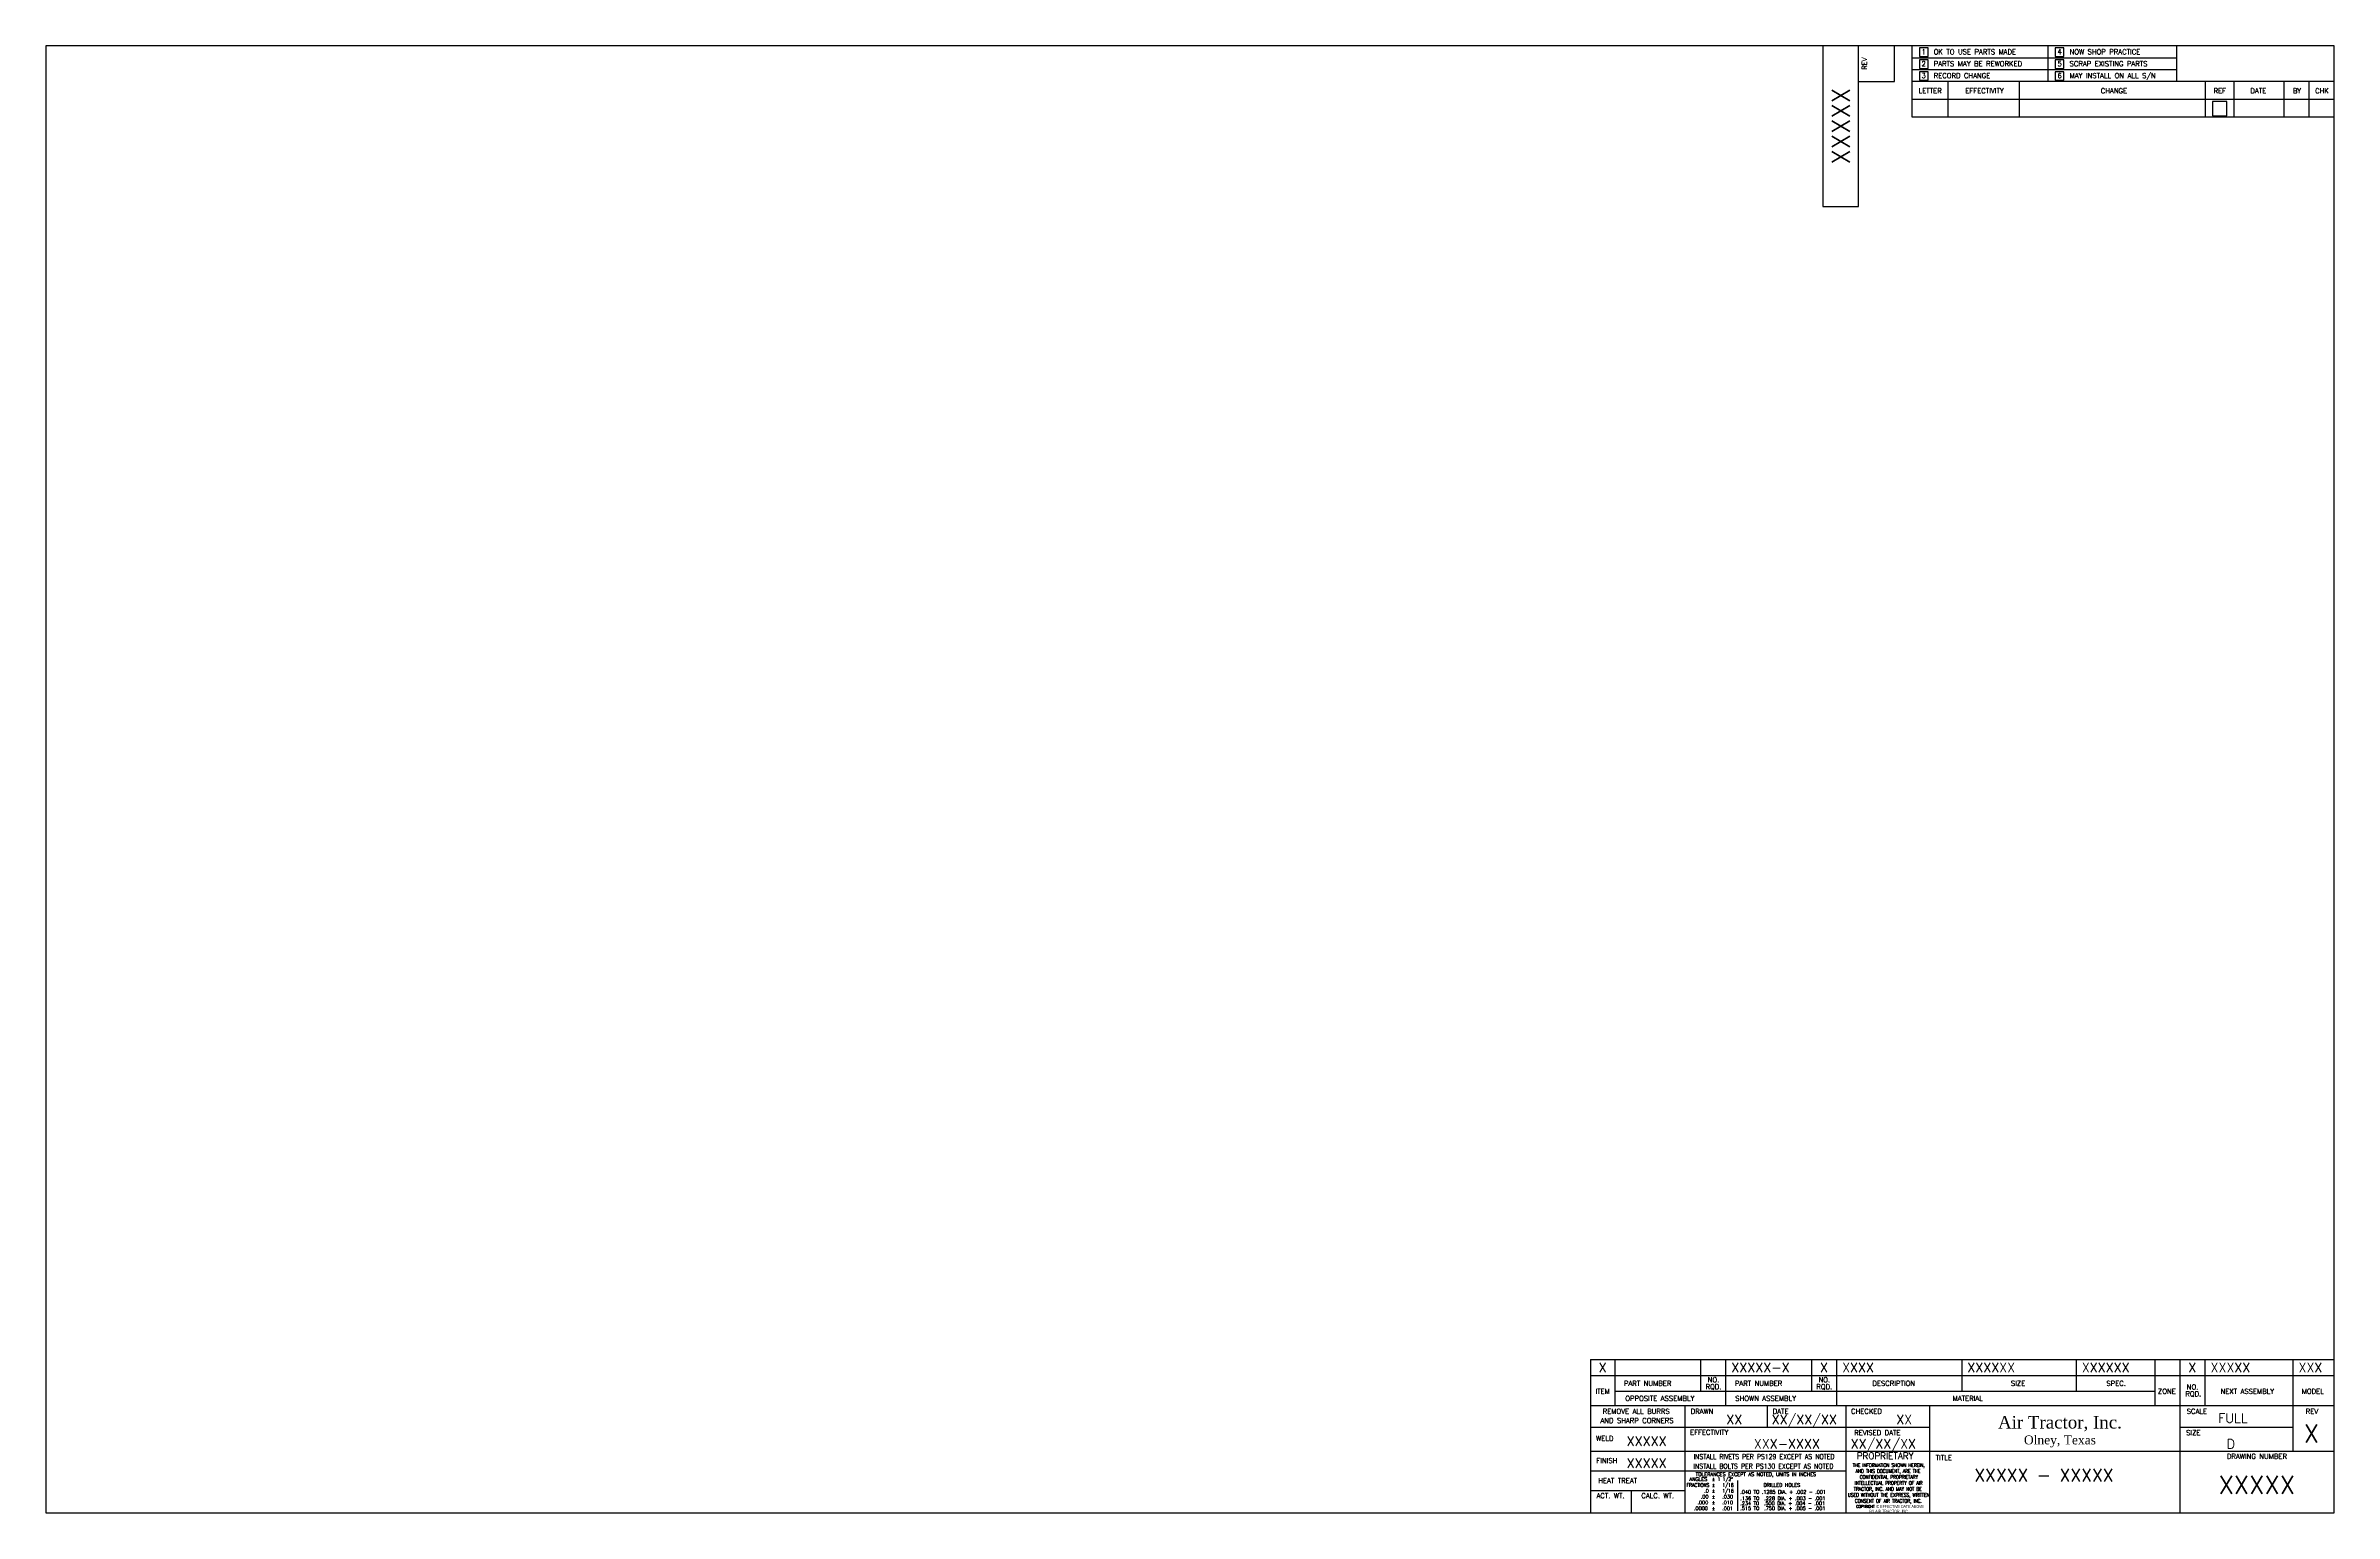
# Model space of a CAD drawing. Extents: x 0 to 49.9, y 0 to 20.5.
# Drawn here: x 0 to 32, y -0.01 to 20.52 of the extents above; entities that cross this region are included whole.
import ezdxf
from ezdxf.enums import TextEntityAlignment as Align

# ---------------------------------------------------------------- set-up
doc = ezdxf.new("R2010")
doc.units = 0
doc.header["$LTSCALE"] = 0.3
doc.header["$MEASUREMENT"] = 0
for name, color, linetype in [('NOTES', 2, 'CONTINUOUS'), ('TB', 1, 'CONTINUOUS'), ('TB Border', 9, 'CONTINUOUS')]:
    doc.layers.add(name, color=color, linetype=linetype)
doc.styles.add('050', font='romans', dxfattribs={"height": 0.05})
doc.styles.add('070', font='ROMANS', dxfattribs={"height": 0.07})
doc.styles.add('130', font='ROMANS', dxfattribs={"height": 0.125})
doc.styles.add('250', font='ROMANS', dxfattribs={"height": 0.25})
doc.styles.add('AT', font='georgia.ttf', dxfattribs={"height": 0.175})
doc.styles.add('ROMANS', font='ROMANS.shx')

# ---------------------------------------------------------------- blocks, each defined once
blk = doc.blocks.new('tbn')
at = {"layer": 'TB', "color": 6}
for p, q in [((-1.17, 0.86), (-1.17, 0)), ((-3.42, 0.585), (-1.17, 0.585)), ((-2.682, 0.452), (-2.682, 0.026))]:
    blk.add_line(p, q, dxfattribs=at)
at = {"layer": 'NOTES', "insert": (-1.142, 0.418), "char_height": 0.078125, "attachment_point": 4, "style": 'ROMANS'}
blk.add_mtext_dynamic_manual_height_columns('\\pi0.12597;{\\H1.152x;PROPRIETARY\\H0.86806x;\\W0.75;\\P\\pi0.06829;\\H0.64x;\\C41;THE INFORMATION SHOWN HEREIN, \\P\\pi0.11025;AND THIS DOCUMENT, ARE THE \\P\\pi0.16829;CONFIDENTIAL PROPRIETARY \\P\\pi0.09775;INTELLECTUAL PROPERTY OF AIR \\P\\pi0.08436;TRACTOR, INC. AND MAY NOT BE \\P\\pi0.00222;USED WITHOUT THE EXPRESS, WRITTEN \\P\\pi0.09954;CONSENT OF AIR TRACTOR, INC.\\P\\pi0.11963;\\H0.8x;COPYRIGHT \\fArial|b0|i0|c0|p34;\\W1;©\\fMS Shell Dlg|b0|i0|c0|p0;\\W0.75; EFFECTIVE DATE ABOVE\\P\\pi0.30311;BY AIR TRACTOR, INC.}', width=1.11337, gutter_width=0.781, heights=[0], dxfattribs=at)
at = {"layer": 'TB', "color": 6, "style": '070'}
blk.add_text('EFFECTIVITY', height=0.07, dxfattribs=at).set_placement((-3.078, 1.126), align=Align.MIDDLE)
at = {"layer": 'TB', "color": 6, "style": '070', "width": 0.85}
for s, p in [('INSTALL BOLTS PER PS130 EXCEPT AS NOTED', (-2.321, 0.652)), ('INSTALL RIVETS PER PS129 EXCEPT AS NOTED', (-2.312, 0.786))]:
    blk.add_text(s, height=0.07, dxfattribs=at).set_placement(p, align=Align.MIDDLE)
at = {"layer": 'TB', "color": 6, "style": '050'}
for s, width, p in [('FRACTIONS', 0.8, (-3.395, 0.363)), ('1 1/2%%D', 0.9, (-2.959, 0.445)), ('1/16', 0.9, (-2.896, 0.363)), ('1/16', 0.9, (-2.896, 0.282))]:
    blk.add_text(s, height=0.05, dxfattribs=dict(at, width=width)).set_placement(p)
for s, p in [('ANGLES', (-3.357, 0.445)), ('.0', (-3.149, 0.282)), ('%%P', (-3.043, 0.445)), ('%%P', (-3.043, 0.363)), ('%%P', (-3.043, 0.282)), ('.0000', (-3.292, 0.038)), ('.000', (-3.244, 0.119)), ('.00', (-3.196, 0.2)), ('%%P', (-3.043, 0.2)), ('%%P', (-3.043, 0.119)), ('%%P', (-3.043, 0.036)), ('.030', (-2.896, 0.2)), ('.010', (-2.896, 0.119)), ('.001', (-2.896, 0.036)), ('.040 TO .1285 DIA. + .002 - .001', (-2.644, 0.267)), ('.136 TO  .228 DIA. + .003 - .001', (-2.644, 0.178)), ('.234 T0  .500 DIA. + .004 - .001', (-2.644, 0.107)), ('.515 TO  .750 DIA. + .005 - .001', (-2.644, 0.037))]:
    blk.add_text(s, height=0.05, dxfattribs=at).set_placement(p)
for s, p in [('TOLERANCES EXCEPT AS NOTED, UNITS IN INCHES', (-2.426, 0.514)), ('DRILLED HOLES', (-2.064, 0.364))]:
    blk.add_text(s, height=0.05, dxfattribs=at).set_placement(p, align=Align.CENTER)
blk = doc.blocks.new('ATB')
at = {"layer": 'TB', "color": 2, "width": 3.35, "attachment_point": 2, "style": 'AT'}
for s, insert, char_height in [('Air Tractor, Inc.', (-1.675, 0.494), 0.175), ('Olney, Texas', (-1.675, 0.222), 0.125)]:
    blk.add_mtext(s, dxfattribs=dict(at, insert=insert, char_height=char_height))
blk = doc.blocks.new('tb info')
at = {"layer": 'NOTES', "style": 'ROMANS'}
for tag, p in [('DRAWNBY', (-2.84, -0.26)), ('DRAWNDATE', (-2.225, -0.26)), ('CHECKBY', (-0.926, -0.26)), ('REVDATE', (-1.104, -0.6))]:
    blk.add_attdef(tag, p, '', height=0.13, dxfattribs=at)
at = {"layer": 'NOTES', "color": 11}
for tag, p, height, style in [('REVLETTER', (5.087, -0.515), 0.25, '250'), ('TITLE_001', (0.372, -1.06), 0.176, 'ROMANS')]:
    blk.add_attdef(tag, p, '', height=height, dxfattribs=dict(at, style=style))

msp = doc.modelspace()

# ---------------------------------------------------------------- linework, layer by layer
at = {"layer": 'TB', "color": 9}
for p, q in [((24.849, 20.52), (24.849, 18.27)), ((25.349, 18.27), (25.349, 20.52)), ((25.849, 20.02), (25.849, 20.52)), ((26.099, 19.52), (26.099, 20.52)), ((29.799, 20.02), (29.799, 20.52)), ((25.349, 20.02), (25.849, 20.02)), ((32, 20.02), (26.099, 20.02)), ((24.849, 18.27), (25.349, 18.27)), ((21.599, 2.145), (21.599, 0)), ((29.839, 2.145), (29.839, 0)), ((21.599, 1.5), (32, 1.5)), ((22.919, 1.5), (22.919, 0)), ((26.339, 1.5), (26.339, 0)), ((21.599, 0.86), (32, 0.86))]:
    msp.add_line(p, q, dxfattribs=at)
at = {"layer": 'TB', "color": 6}
for p, q in [((28, 20.02), (28, 20.52)), ((26.099, 20.353), (29.799, 20.353)), ((26.099, 20.187), (29.799, 20.187)), ((26.599, 19.52), (26.599, 20.02)), ((27.599, 19.52), (27.599, 20.02)), ((30.2, 19.52), (30.2, 20.02)), ((30.599, 19.52), (30.599, 20.02)), ((31.299, 19.52), (31.299, 20.02)), ((31.649, 19.52), (31.649, 20.02)), ((32, 19.77), (26.099, 19.77)), ((32, 19.52), (26.099, 19.52)), ((21.599, 2.145), (32, 2.145)), ((21.599, 1.92), (32, 1.92)), ((21.939, 2.145), (21.939, 1.5)), ((23.14, 2.145), (23.14, 1.7)), ((23.489, 2.145), (23.489, 1.5)), ((24.689, 2.145), (24.689, 1.7)), ((25.04, 2.145), (25.04, 1.5)), ((26.79, 2.145), (26.79, 1.7)), ((28.39, 2.145), (28.39, 1.7)), ((29.489, 2.145), (29.489, 1.5)), ((30.189, 2.145), (30.189, 1.5)), ((31.419, 2.145), (31.419, 0.86)), ((21.939, 1.7), (29.489, 1.7)), ((24.069, 1.5), (24.069, 1.2)), ((25.169, 1.5), (25.169, 1.2)), ((21.599, 1.2), (26.339, 1.2)), ((25.169, 1.2), (25.169, 0.86)), ((29.839, 1.2), (31.419, 1.2)), ((21.599, 0.585), (22.919, 0.585)), ((21.599, 0.31), (22.919, 0.31)), ((22.169, 0.31), (22.169, 0))]:
    msp.add_line(p, q, dxfattribs=at)
for points in [[(26.32, 20.49), (26.2, 20.49), (26.2, 20.37), (26.32, 20.37)], [(28.22, 20.49), (28.099, 20.49), (28.099, 20.37), (28.22, 20.37)], [(26.32, 20.323), (26.2, 20.323), (26.2, 20.203), (26.32, 20.203)], [(28.22, 20.323), (28.099, 20.323), (28.099, 20.203), (28.22, 20.203)], [(26.32, 20.157), (26.2, 20.157), (26.2, 20.037), (26.32, 20.037)], [(28.22, 20.157), (28.099, 20.157), (28.099, 20.037), (28.22, 20.037)], [(30.5, 19.74), (30.299, 19.74), (30.299, 19.54), (30.5, 19.54)]]:
    msp.add_lwpolyline(points, close=True, dxfattribs=at)
at = {"layer": 'TB Border', "color": 9}
msp.add_lwpolyline([(32, 0), (32, 20.52), (0, 20.52), (0, 0)], close=True, dxfattribs=at)

# ---------------------------------------------------------------- block references
at = {"layer": 'NOTES'}
ref = msp.add_blockref('tb info', (26.339, 1.5), dxfattribs=at)
ref.add_attrib('DRAWNBY', 'XX', (23.5, 1.24), dxfattribs={"height": 0.13, "style": 'ROMANS'})
ref.add_attrib('DRAWNDATE', 'XX/XX/XX', (24.133, 1.24), dxfattribs={"height": 0.13, "style": 'ROMANS'})
ref.add_attrib('CHECKBY', 'XX', (25.875, 1.24), dxfattribs={"height": 0.13, "style": 'ROMANS'})
ref.add_attrib('REVDATE', 'XX/XX/XX', (25.239, 0.9), dxfattribs={"height": 0.13, "style": 'ROMANS'})
ref.add_attrib('TITLE_001', 'XXXXX - XXXXX', (26.966, 0.44), dxfattribs={"color": 11, "height": 0.176, "style": 'ROMANS'})
ref.add_attrib('REVLETTER', 'X', (31.576, 0.985), dxfattribs={"color": 11, "height": 0.25, "style": '250'})
msp.add_blockref('tbn', (26.339, 0), dxfattribs=at)
at = {"layer": 'TB'}
msp.add_blockref('ATB', (29.839, 0.86), dxfattribs=at)

# ---------------------------------------------------------------- texts
at = {"layer": 'NOTES', "color": 11, "style": '250'}
msp.add_text('XXXXX', height=0.25, rotation=90, dxfattribs=at).set_placement((25.099, 19.395), align=Align.MIDDLE)
at = {"layer": 'NOTES', "style": '130'}
for p in [(21.77, 1.968), (24.864, 1.968), (30.014, 1.968)]:
    msp.add_text('X', height=0.13, dxfattribs=at).set_placement(p, align=Align.CENTER)
for s, p in [('XXXXX-X', (23.57, 1.968)), ('XXXX', (25.119, 1.968)), ('XXXXXX', (26.869, 1.968)), ('XXXXXX', (28.47, 1.968)), ('XXXXX', (30.27, 1.968)), ('XXX', (31.5, 1.968)), ('FULL', (30.376, 1.26)), ('XXXXX', (22.106, 0.938)), ('XXX-XXXX', (23.884, 0.9)), ('D', (30.496, 0.898)), ('XXXXX', (22.106, 0.628))]:
    msp.add_text(s, height=0.13, dxfattribs=at).set_placement(p)
at = {"layer": 'NOTES', "color": 11, "style": '250'}
msp.add_text('XXXXX', height=0.25, dxfattribs=at).set_placement((30.919, 0.39), align=Align.MIDDLE)
at = {"layer": 'TB', "color": 6, "style": '070'}
msp.add_text('REV', height=0.07, rotation=90, dxfattribs=at).set_placement((25.43, 20.27), align=Align.MIDDLE)
for s, p in [('2', (26.229, 20.233)), ('1', (26.229, 20.4)), ('OK TO USE PARTS MADE', (26.399, 20.4)), ('PARTS MAY BE REWORKED', (26.399, 20.233)), ('4', (28.13, 20.4)), ('5', (28.13, 20.233)), ('SCRAP EXISTING PARTS', (28.299, 20.233)), ('NOW SHOP PRACTICE', (28.299, 20.4)), ('3', (26.229, 20.067)), ('RECORD CHANGE', (26.399, 20.067)), ('6', (28.13, 20.067)), ('MAY INSTALL ON ALL S/N', (28.299, 20.067))]:
    msp.add_text(s, height=0.07, dxfattribs=at).set_placement(p)
for s, p in [('LETTER', (26.349, 19.89)), ('EFFECTIVITY', (27.11, 19.89)), ('CHANGE', (28.919, 19.89)), ('REF', (30.399, 19.89)), ('DATE', (30.939, 19.89)), ('BY', (31.479, 19.89)), ('CHK', (31.829, 19.89)), ('ITEM', (21.77, 1.7)), ('PART NUMBER', (22.399, 1.81)), ('OPPOSITE ASSEMBLY', (22.57, 1.6)), ('RQD.', (23.32, 1.76)), ('NO.', (23.32, 1.86)), ('PART NUMBER', (23.95, 1.81)), ('SHOWN ASSEMBLY', (24.049, 1.6)), ('RQD.', (24.869, 1.76)), ('NO.', (24.869, 1.86)), ('DESCRIPTION', (25.84, 1.81)), ('MATERIAL', (26.875, 1.6)), ('SIZE', (27.579, 1.81)), ('SPEC.', (28.95, 1.81)), ('ZONE', (29.66, 1.7)), ('RQD.', (30.029, 1.66)), ('NO.', (30.019, 1.76)), ('NEXT ASSEMBLY ', (30.809, 1.7)), ('MODEL', (31.7, 1.7)), ('AND SHARP CORNERS', (22.25, 1.29)), ('REMOVE ALL BURRS', (22.239, 1.42)), ('DRAWN', (23.16, 1.42)), ('DATE', (24.259, 1.42)), ('CHECKED', (25.459, 1.42)), ('SCALE', (30.079, 1.42)), ('REV', (31.689, 1.42)), ('WELD', (21.799, 1.04)), ('REVISED DATE', (25.611, 1.12)), ('SIZE', (30.029, 1.12)), ('FINISH', (21.829, 0.73)), ('TITLE', (26.54, 0.77)), ('DRAWING NUMBER', (30.919, 0.79)), ('HEAT TREAT', (21.98, 0.45)), ('ACT. WT.', (21.88, 0.24)), ('CALC. WT.', (22.54, 0.24))]:
    msp.add_text(s, height=0.07, dxfattribs=at).set_placement(p, align=Align.MIDDLE)

doc.saveas('drawing.dxf')
